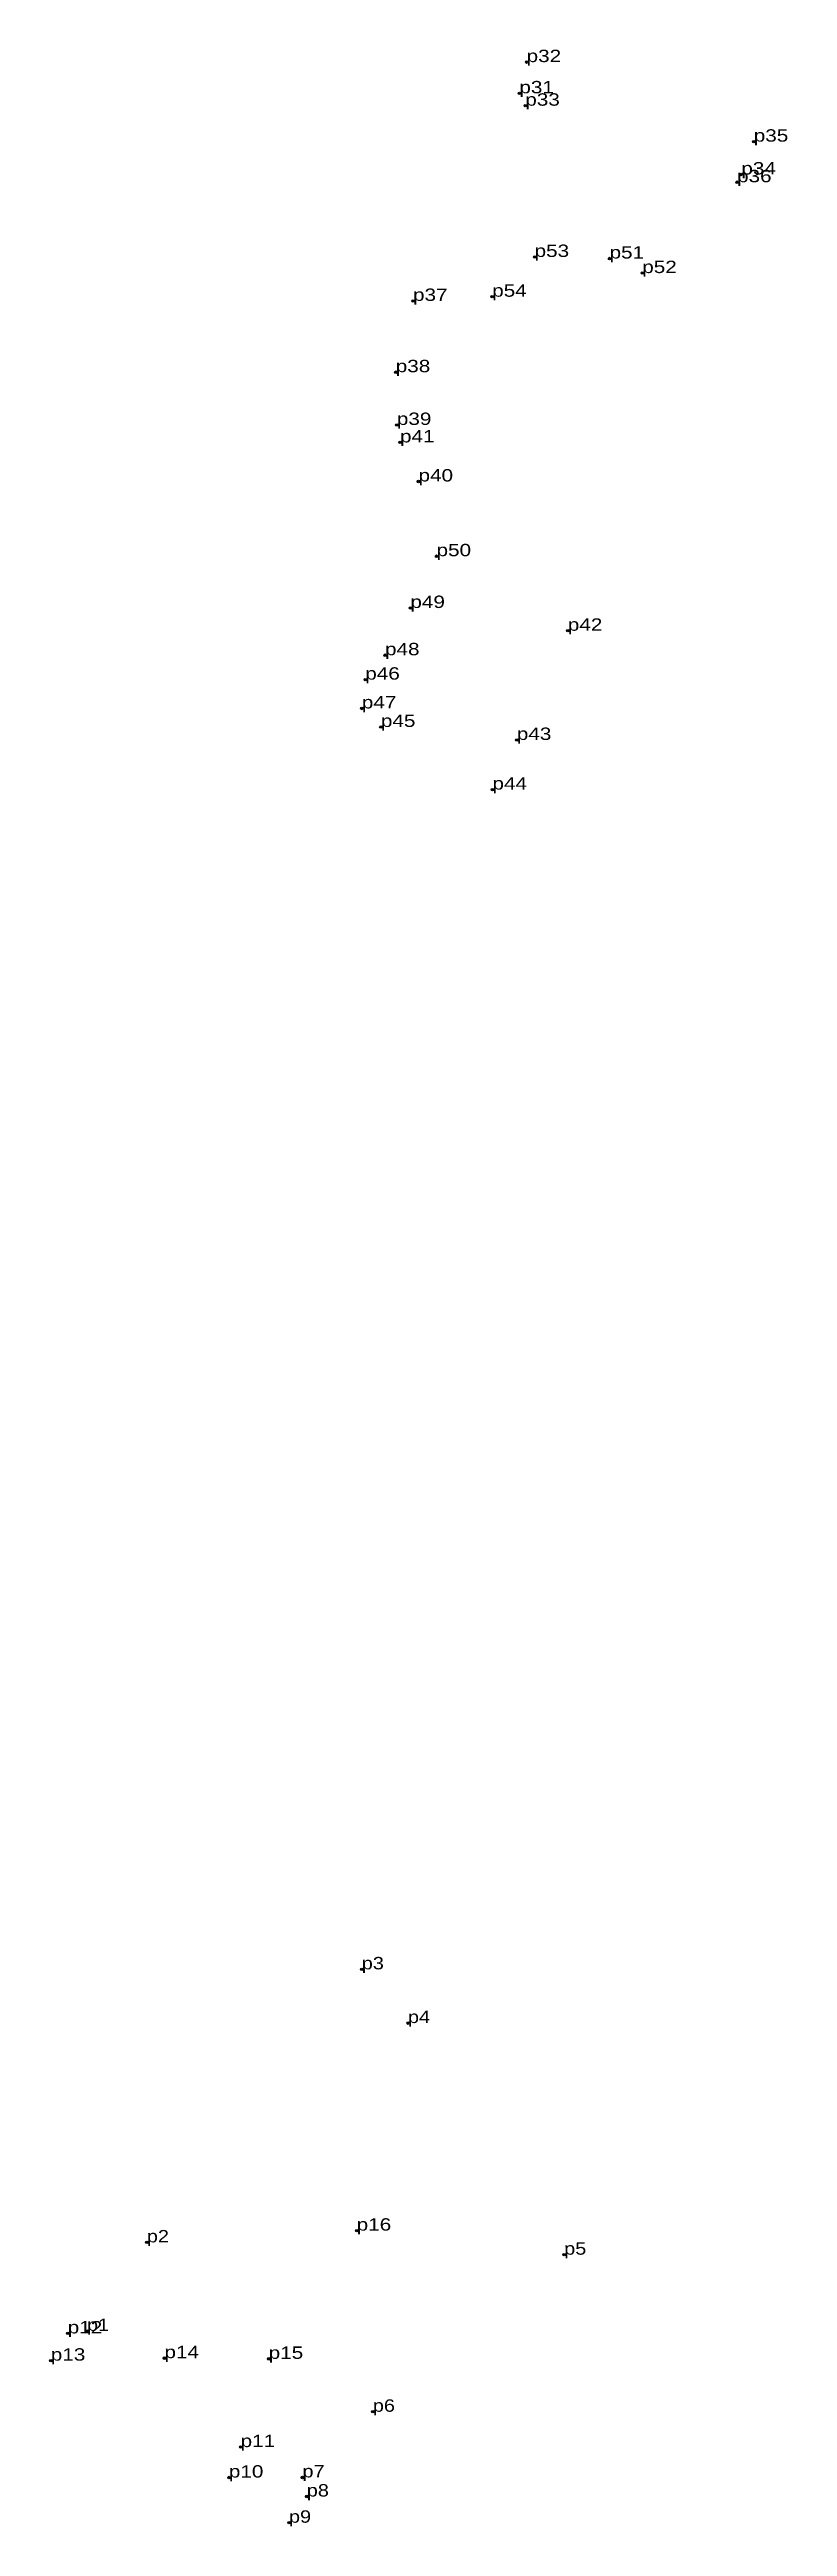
# Model space of a CAD drawing. Header units: metres. Extents: x 538690 to 552699, y 1821558 to 1848639.
# Drawn here: x 547819.5 to 547926.8, y 1836887.5 to 1837247.7 of the extents above; entities that cross this region are included whole.
import ezdxf

# ---------------------------------------------------------------- set-up
doc = ezdxf.new("R2010")
doc.units = ezdxf.units.M
doc.header["$LTSCALE"] = 0.72
doc.header["$PDMODE"] = 32
doc.header["$PDSIZE"] = 0.36
doc.layers.add('12', color=7, linetype='Continuous')
doc.layers.add('7', color=7, linetype='Continuous')

msp = doc.modelspace()

# ---------------------------------------------------------------- texts
at = {"layer": '12'}
for s, width, p in [('p32', 1.25, (547888.86, 1837245.9)), ('p31', 1.25, (547887.81, 1837241.36)), ('p33', 1.25, (547888.67, 1837239.56)), ('p35', 1.25, (547921.88, 1837234.33)), ('p36', 1.25, (547919.45, 1837228.43)), ('p34', 1.25, (547920.07, 1837229.56)), ('p53', 1.25, (547890.02, 1837217.56)), ('p51', 1.25, (547900.92, 1837217.33)), ('p52', 1.25, (547905.67, 1837215.22)), ('p37', 1.25, (547872.35, 1837211.17)), ('p54', 1.25, (547883.86, 1837211.78)), ('p38', 1.25, (547869.84, 1837200.8)), ('p39', 1.25, (547870, 1837193.13)), ('p41', 1.25, (547870.46, 1837190.59)), ('p40', 1.25, (547873.15, 1837184.91)), ('p50', 1.25, (547875.77, 1837174.04)), ('p49', 1.25, (547871.97, 1837166.51)), ('p42', 1.25, (547894.85, 1837163.2)), ('p48', 1.25, (547868.28, 1837159.64)), ('p46', 1.25, (547865.41, 1837156.09)), ('p47', 1.25, (547864.91, 1837151.9)), ('p45', 1.25, (547867.68, 1837149.21)), ('p43', 1.25, (547887.44, 1837147.32)), ('p44', 1.25, (547883.9, 1837140.1)), ('p3', 1.2, (547864.9, 1836968.53)), ('p4', 1.2, (547871.61, 1836960.72)), ('p2', 1.2, (547833.66, 1836928.82)), ('p16', 1.25, (547864.16, 1836930.53)), ('p5', 1.2, (547894.32, 1836927.03)), ('p12', 1.25, (547822.16, 1836915.58)), ('p1', 1.2, (547824.96, 1836915.94)), ('p13', 1.25, (547819.7, 1836911.62)), ('p14', 1.25, (547836.22, 1836911.98)), ('p15', 1.25, (547851.37, 1836911.88)), ('p6', 1.2, (547866.51, 1836904.19)), ('p11', 1.25, (547847.29, 1836899.05)), ('p10', 1.25, (547845.58, 1836894.62)), ('p7', 1.2, (547856.28, 1836894.64)), ('p8', 1.2, (547856.91, 1836891.86)), ('p9', 1.2, (547854.32, 1836888.05))]:
    msp.add_text(s, height=1.8, dxfattribs=dict(at, width=width)).set_placement(p)

# ---------------------------------------------------------------- linework, layer by layer
at = {"layer": '7'}
for p in [(547888.86, 1837245.9), (547887.81, 1837241.36), (547888.67, 1837239.56), (547921.88, 1837234.33), (547920.07, 1837229.56), (547919.45, 1837228.43), (547890.02, 1837217.56), (547900.92, 1837217.33), (547905.67, 1837215.22), (547872.35, 1837211.17), (547883.86, 1837211.78), (547869.85, 1837200.8), (547870, 1837193.13), (547870.46, 1837190.59), (547873.15, 1837184.91), (547875.77, 1837174.04), (547871.97, 1837166.51), (547894.85, 1837163.2), (547868.28, 1837159.64), (547865.41, 1837156.09), (547864.91, 1837151.9), (547867.68, 1837149.21), (547887.44, 1837147.32), (547883.9, 1837140.1), (547864.89, 1836968.53), (547871.61, 1836960.71), (547864.16, 1836930.53), (547833.66, 1836928.82), (547894.32, 1836927.03), (547822.16, 1836915.58), (547824.96, 1836915.94), (547836.22, 1836911.98), (547851.37, 1836911.88), (547819.7, 1836911.62), (547866.51, 1836904.19), (547847.29, 1836899.05), (547845.59, 1836894.62), (547856.28, 1836894.63), (547856.91, 1836891.86), (547854.32, 1836888.05)]:
    msp.add_point(p, dxfattribs=at)

msp.set_redraw_order([(e.dxf.handle, doc.entitydb.next_handle()) for e in msp.query("TEXT MTEXT ATTDEF DIMENSION ARC_DIMENSION")])  # texts and dimensions are drawn at this point

doc.saveas('drawing.dxf')
